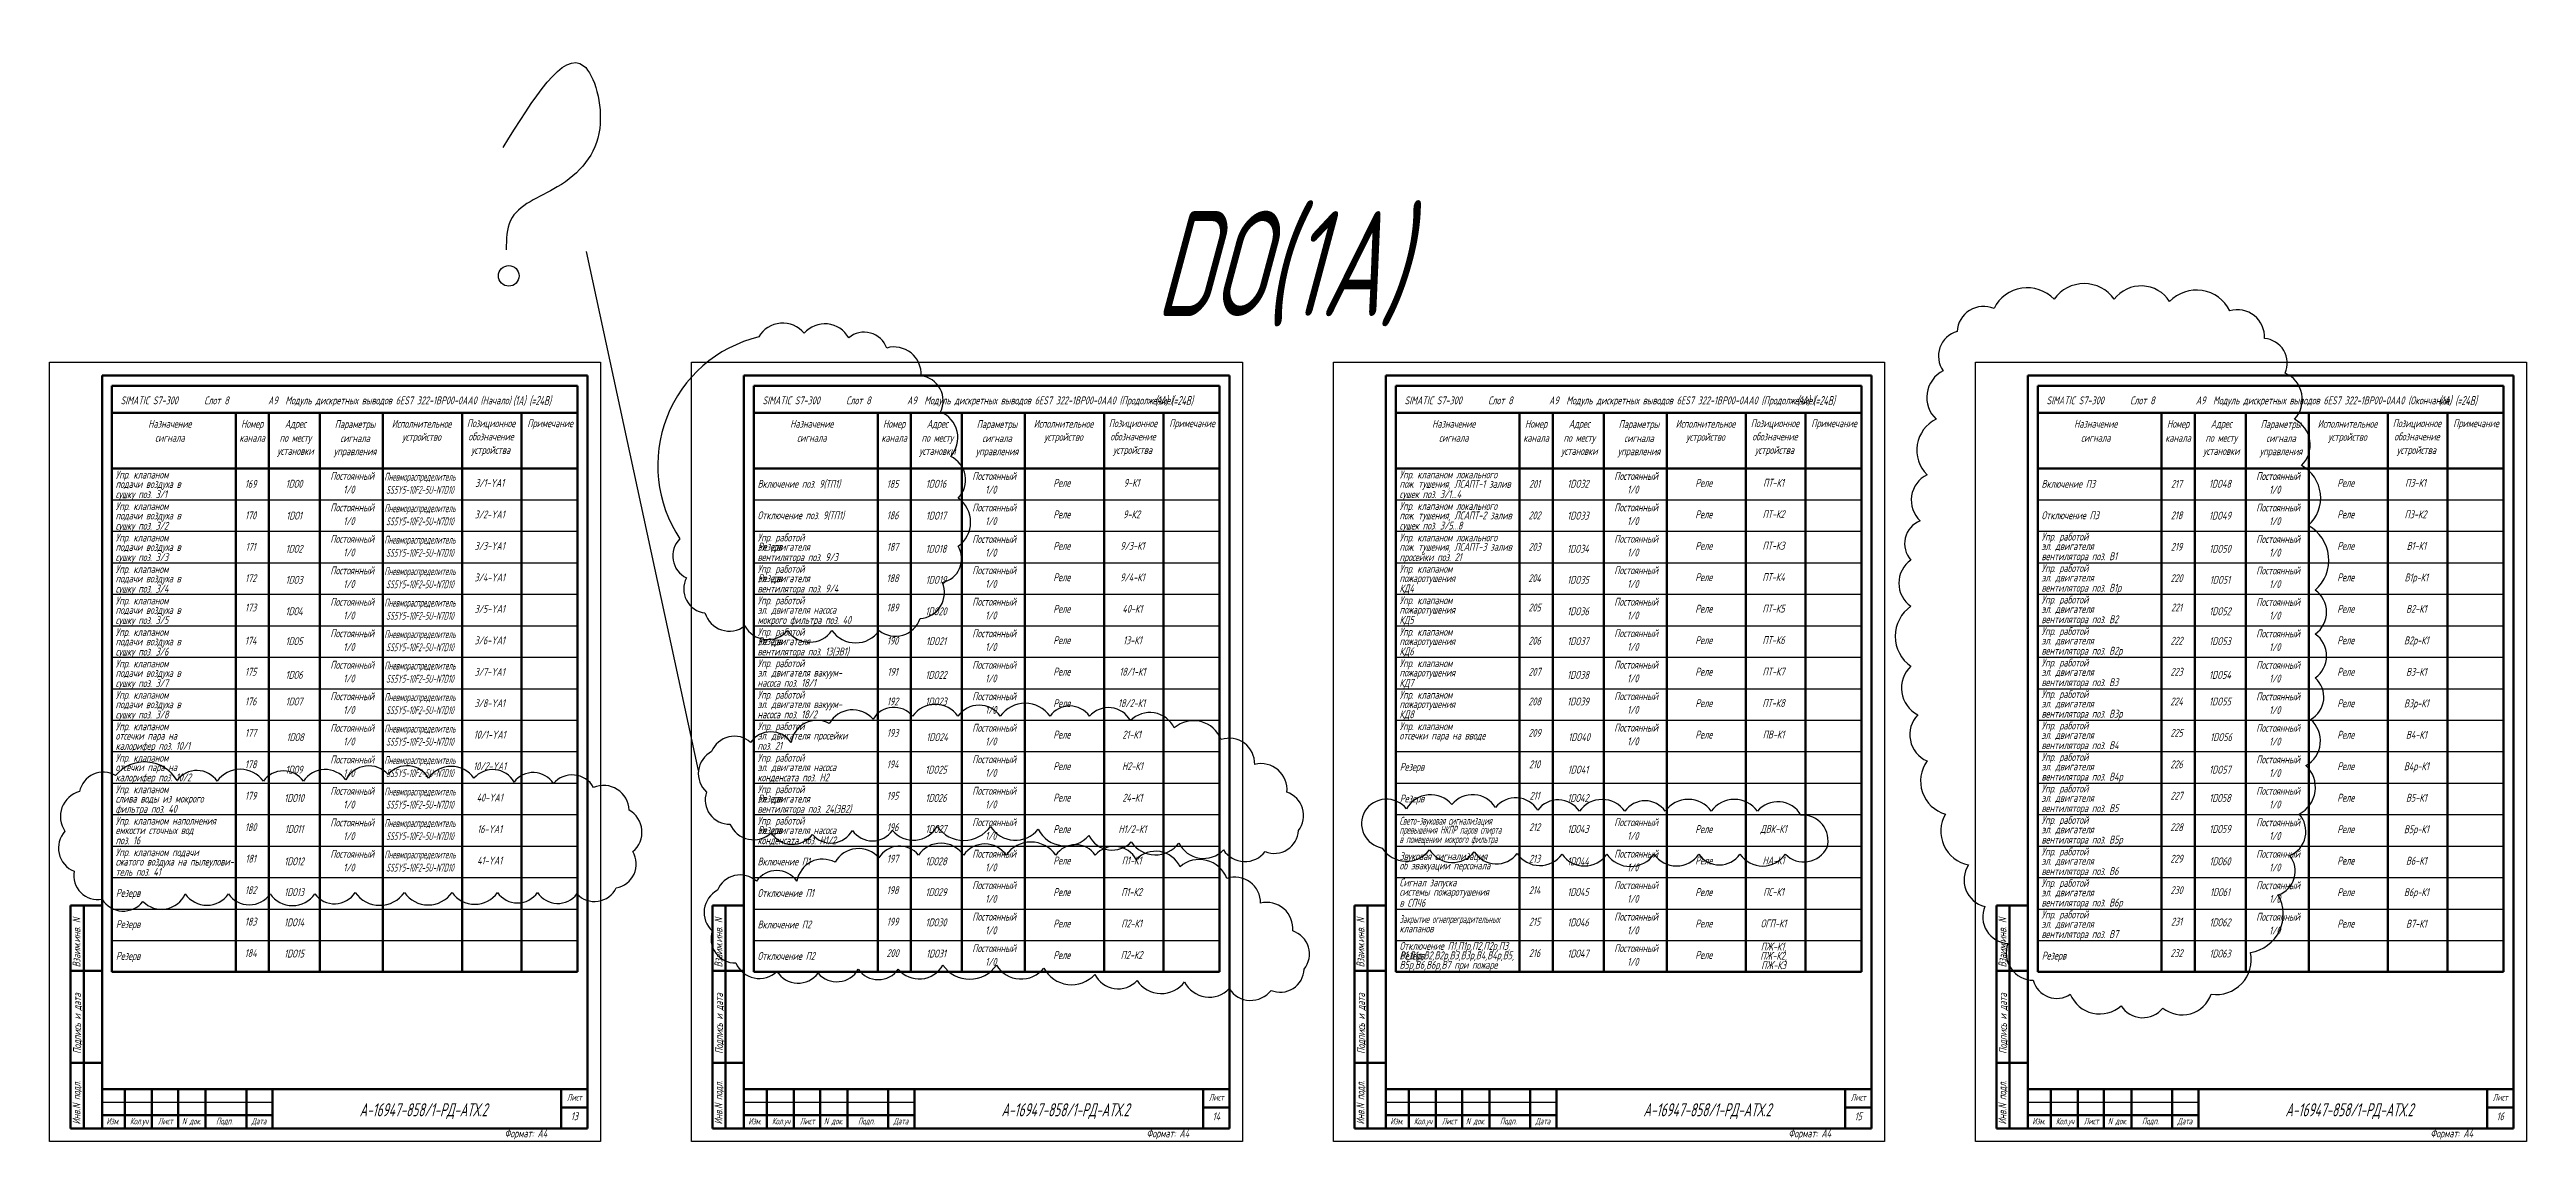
# Model space of a CAD drawing. Header units: millimetres. Extents: x -680 to 9204, y -4430 to 7779.
# Drawn here: x 3691 to 4635, y 2891 to 3307 of the extents above; entities that cross this region are included whole.
import ezdxf
from ezdxf.enums import TextEntityAlignment as Align

# ---------------------------------------------------------------- set-up
doc = ezdxf.new("R2010")
doc.units = ezdxf.units.MM
doc.layers.get('Defpoints').update_dxf_attribs({"color": 33})
for name, color, linetype, lineweight in [('Выноска', 137, 'Continuous', 20), ('Обводка', 6, 'Continuous', 25), ('Текст_КИП', 2, 'Continuous', 25)]:
    doc.layers.add(name, color=color, linetype=linetype, lineweight=lineweight)
doc.styles.add('Simplex', font='simplex.shx', dxfattribs={"width": 0.7, "oblique": 15})

msp = doc.modelspace()

# ---------------------------------------------------------------- texts
at = {"layer": 'Defpoints', "lineweight": -3, "style": 'Simplex', "oblique": 15, "width": 0.6}
for p in [(3874.5, 3171.245), (4119.155, 3171.245), (4363.824, 3171.245), (4608.493, 3171.245)]:
    msp.add_text('(1A) (=24В)', height=3.5, dxfattribs=at).set_placement(p, align=Align.CENTER)
at = {"layer": 'Defpoints', "style": 'Simplex', "oblique": 15, "width": 0.6}
for s, p in [('эл. двигателя', (3960.489, 3115.715)), ('Упр. работой', (3960.489, 3119.298)), ('эл. двигателя', (3960.489, 3103.729)), ('Упр. работой', (3960.489, 3107.312)), ('вентилятора поз. 9/3', (3960.489, 3111.818)), ('вентилятора поз. 9/4', (3960.489, 3099.832)), ('эл. двигателя', (3960.489, 3079.729)), ('Упр. работой', (3960.489, 3083.312)), ('вентилятора поз. 13(ЭВ1)', (3960.489, 3075.832)), ('эл. двигателя', (3960.489, 3019.742)), ('Упр. работой', (3960.489, 3023.326)), ('Упр. работой', (3960.489, 3011.326)), ('вентилятора поз. 24(ЭВ2)', (3960.489, 3015.845)), ('эл. двигателя насоса', (3960.489, 3007.742)), ('конденсата поз. Н1/2', (3960.489, 3003.845)), ('Отключение П1,П1р,П2,П2р,П3,', (4205.157, 2963.599)), ('В1,В1р,В2,В2р,В3,В3р,В4,В4р,В5,', (4205.157, 2960.016)), ('В5р,В6,В6р,В7 при пожаре', (4205.157, 2956.384))]:
    msp.add_text(s, height=3, dxfattribs=at).set_placement(p)
for s, p in [('Постоянный', (4050.663, 3118.709)), ('1/0', (4049.399, 3113.504)), ('Реле', (4076.452, 3116.105)), ('9/3-К1', (4103.354, 3116.077)), ('Постоянный', (4050.663, 3106.796)), ('Реле', (4076.452, 3104.118)), ('9/4-К1', (4103.354, 3104.091)), ('1/0', (4049.399, 3101.591)), ('Постоянный', (4050.663, 3082.75)), ('1/0', (4049.399, 3077.545)), ('Реле', (4076.452, 3080.16)), ('13-К1', (4103.354, 3080.091)), ('Реле', (4076.452, 3020.146)), ('24-К1', (4103.354, 3020.105)), ('Реле', (4076.452, 3008.146)), ('Н1/2-К1', (4103.354, 3008.105)), ('Постоянный', (4295.332, 2962.75)), ('ПЖ-К1,', (4347.71, 2963.34)), ('1/0', (4294.067, 2957.545)), ('Реле', (4321.121, 2960.178)), ('ПЖ-К2,', (4347.71, 2959.82)), ('ПЖ-К3', (4347.71, 2956.246))]:
    msp.add_text(s, height=3, dxfattribs=at).set_placement(p, align=Align.CENTER)
at = {"layer": 'Текст_КИП', "color": 3, "style": 'Simplex', "oblique": 15, "width": 0.6}
for s, height, p in [('DО(1А)', 40, (4159.472, 3205.204)), ('SIMATIC S7-300', 3, (3728.649, 3171.558)), ('Слот 8', 3, (3754.285, 3171.558)), ('А9  Модуль дискретных выводов 6ES7 322-1BP00-0АА0 (Начало)', 3, (3820.197, 3171.558)), ('SIMATIC S7-300', 3, (3973.304, 3171.558)), ('Слот 8', 3, (3998.941, 3171.558)), ('А9  Модуль дискретных выводов 6ES7 322-1BP00-0АА0 (Продолжение)', 3, (4068.051, 3171.558)), ('SIMATIC S7-300', 3, (4217.973, 3171.558)), ('Слот 8', 3, (4243.609, 3171.558)), ('А9  Модуль дискретных выводов 6ES7 322-1BP00-0АА0 (Продолжение)', 3, (4312.719, 3171.558)), ('SIMATIC S7-300', 3, (4462.642, 3171.558)), ('Слот 8', 3, (4488.278, 3171.558)), ('А9  Модуль дискретных выводов 6ES7 322-1BP00-0АА0 (Окончание)', 3, (4557.388, 3171.558)), ('Назначение', 3, (3736.505, 3162.647)), ('Номер', 3, (3767.883, 3162.647)), ('Адрес', 3, (3784.351, 3162.647)), ('Параметры', 3, (3807.1, 3162.533)), ('Исполнительное', 3, (3832.45, 3162.647)), ('Позиционное', 3, (3858.914, 3162.833)), ('Примечание', 3, (3881.433, 3162.833)), ('Назначение', 3, (3981.161, 3162.647)), ('Номер', 3, (4012.539, 3162.647)), ('Адрес', 3, (4029.007, 3162.647)), ('Параметры', 3, (4051.756, 3162.533)), ('Исполнительное', 3, (4077.105, 3162.647)), ('Позиционное', 3, (4103.57, 3162.833)), ('Примечание', 3, (4126.089, 3162.833)), ('Назначение', 3, (4225.829, 3162.647)), ('Номер', 3, (4257.207, 3162.647)), ('Адрес', 3, (4273.675, 3162.647)), ('Параметры', 3, (4296.424, 3162.533)), ('Исполнительное', 3, (4321.774, 3162.647)), ('Позиционное', 3, (4348.239, 3162.833)), ('Примечание', 3, (4370.758, 3162.833)), ('Назначение', 3, (4470.498, 3162.647)), ('Номер', 3, (4501.876, 3162.647)), ('Адрес', 3, (4518.344, 3162.647)), ('Параметры', 3, (4541.093, 3162.533)), ('Исполнительное', 3, (4566.442, 3162.647)), ('Позиционное', 3, (4592.907, 3162.833)), ('Примечание', 3, (4615.426, 3162.833)), ('сигнала', 3, (3736.505, 3157.266)), ('канала', 3, (3767.883, 3157.266)), ('установки', 3, (3784.351, 3152.266)), ('по месту', 3, (3784.351, 3157.266)), ('управления', 3, (3807.1, 3152.153)), ('сигнала', 3, (3807.1, 3157.153)), ('устройство', 3, (3832.45, 3157.647)), ('обозначение', 3, (3858.914, 3157.791)), ('устройства', 3, (3858.759, 3152.647)), ('сигнала', 3, (3981.161, 3157.266)), ('канала', 3, (4012.539, 3157.266)), ('установки', 3, (4029.007, 3152.266)), ('по месту', 3, (4029.007, 3157.266)), ('управления', 3, (4051.756, 3152.153)), ('сигнала', 3, (4051.756, 3157.153)), ('устройство', 3, (4077.105, 3157.647)), ('обозначение', 3, (4103.57, 3157.791)), ('устройства', 3, (4103.415, 3152.647)), ('сигнала', 3, (4225.829, 3157.266)), ('канала', 3, (4257.207, 3157.266)), ('установки', 3, (4273.675, 3152.266)), ('по месту', 3, (4273.675, 3157.266)), ('управления', 3, (4296.424, 3152.153)), ('сигнала', 3, (4296.424, 3157.153)), ('устройство', 3, (4321.774, 3157.647)), ('обозначение', 3, (4348.239, 3157.791)), ('устройства', 3, (4348.083, 3152.647)), ('сигнала', 3, (4470.498, 3157.266)), ('канала', 3, (4501.876, 3157.266)), ('установки', 3, (4518.344, 3152.266)), ('по месту', 3, (4518.344, 3157.266)), ('управления', 3, (4541.093, 3152.153)), ('сигнала', 3, (4541.093, 3157.153)), ('устройство', 3, (4566.442, 3157.647)), ('обозначение', 3, (4592.907, 3157.791)), ('устройства', 3, (4592.752, 3152.647)), ('Постоянный', 3, (3806.008, 3142.755)), ('Постоянный', 3, (4050.663, 3142.723)), ('Постоянный', 3, (4295.332, 3142.741)), ('Постоянный', 3, (4295.332, 3142.723)), ('Постоянный', 3, (4540, 3142.723)), ('Постоянный', 3, (4540, 3142.681)), ('169', 3, (3767.299, 3139.72)), ('1/0', 3, (3804.743, 3137.549)), ('3/1-YA1', 3, (3858.386, 3140.077)), ('185', 3, (4011.954, 3139.72)), ('1/0', 3, (4049.399, 3137.517)), ('9-К1', 3, (4103.042, 3140.114)), ('201', 3, (4256.623, 3139.72)), ('1/0', 3, (4294.067, 3137.536)), ('ПТ-К1', 3, (4347.71, 3140.146)), ('217', 3, (4501.292, 3139.72)), ('1/0', 3, (4538.736, 3137.517)), ('1/0', 3, (4538.736, 3137.476)), ('П3-К1', 3, (4592.379, 3140.114)), ('170', 3, (3767.299, 3127.733)), ('Постоянный', 3, (3806.008, 3130.755)), ('1/0', 3, (3804.743, 3125.549)), ('3/2-YA1', 3, (3858.386, 3128.077)), ('186', 3, (4011.954, 3127.733)), ('Постоянный', 3, (4050.663, 3130.723)), ('1/0', 3, (4049.399, 3125.517)), ('9-К2', 3, (4103.042, 3128.114)), ('202', 3, (4256.623, 3127.733)), ('Постоянный', 3, (4295.332, 3130.768)), ('1/0', 3, (4294.067, 3125.563)), ('ПТ-К2', 3, (4347.71, 3128.16)), ('218', 3, (4501.292, 3127.733)), ('Постоянный', 3, (4540, 3130.723)), ('Постоянный', 3, (4540, 3130.695)), ('1/0', 3, (4538.736, 3125.517)), ('1/0', 3, (4538.736, 3125.49)), ('П3-К2', 3, (4592.379, 3128.114)), ('171', 3, (3767.299, 3115.747)), ('Постоянный', 3, (3806.008, 3118.768)), ('1/0', 3, (3804.743, 3113.563)), ('3/3-YA1', 3, (3858.386, 3116.077)), ('187', 3, (4011.954, 3115.747)), ('203', 3, (4256.623, 3115.747)), ('Постоянный', 3, (4295.332, 3118.782)), ('1/0', 3, (4294.067, 3113.577)), ('ПТ-К3', 3, (4347.71, 3116.174)), ('219', 3, (4501.292, 3115.747)), ('Постоянный', 3, (4540, 3118.709)), ('1/0', 3, (4538.736, 3113.504)), ('В1-К1', 3, (4592.691, 3116.077)), ('172', 3, (3767.299, 3103.761)), ('Постоянный', 3, (3806.008, 3106.755)), ('3/4-YA1', 3, (3858.386, 3104.077)), ('188', 3, (4011.954, 3103.761)), ('204', 3, (4256.623, 3103.761)), ('Постоянный', 3, (4295.332, 3106.796)), ('ПТ-К4', 3, (4347.71, 3104.187)), ('220', 3, (4501.292, 3103.761)), ('Постоянный', 3, (4540, 3106.709)), ('В1р-К1', 3, (4592.691, 3104.077)), ('Постоянный', 3, (3806.008, 3094.755)), ('1/0', 3, (3804.743, 3101.549)), ('Постоянный', 3, (4050.663, 3094.81)), ('Постоянный', 3, (4295.332, 3094.796)), ('1/0', 3, (4294.067, 3101.591)), ('Постоянный', 3, (4540, 3094.709)), ('1/0', 3, (4538.736, 3101.504)), ('173', 3, (3767.299, 3092.586)), ('1/0', 3, (3804.743, 3089.549)), ('3/5-YA1', 3, (3858.386, 3092.077)), ('189', 3, (4011.954, 3092.586)), ('1/0', 3, (4049.399, 3089.605)), ('40-К1', 3, (4103.354, 3092.091)), ('205', 3, (4256.623, 3092.586)), ('1/0', 3, (4294.067, 3089.591)), ('ПТ-К5', 3, (4347.71, 3092.187)), ('221', 3, (4501.292, 3092.586)), ('1/0', 3, (4538.736, 3089.504)), ('В2-К1', 3, (4592.691, 3092.077)), ('174', 3, (3767.299, 3079.946)), ('Постоянный', 3, (3806.008, 3082.768)), ('1/0', 3, (3804.743, 3077.563)), ('3/6-YA1', 3, (3858.386, 3080.077)), ('190', 3, (4011.954, 3079.946)), ('206', 3, (4256.623, 3079.946)), ('Постоянный', 3, (4295.332, 3082.796)), ('1/0', 3, (4294.067, 3077.591)), ('ПТ-К6', 3, (4347.71, 3080.187)), ('222', 3, (4501.292, 3079.946)), ('Постоянный', 3, (4540, 3082.709)), ('1/0', 3, (4538.736, 3077.504)), ('В2р-К1', 3, (4592.691, 3080.077)), ('175', 3, (3767.299, 3068.109)), ('Постоянный', 3, (3806.008, 3070.755)), ('1/0', 3, (3804.743, 3065.549)), ('3/7-YA1', 3, (3858.386, 3068.077)), ('191', 3, (4011.954, 3068.109)), ('Постоянный', 3, (4050.663, 3070.75)), ('1/0', 3, (4049.399, 3065.545)), ('18/1-К1', 3, (4103.354, 3068.132)), ('207', 3, (4256.623, 3068.109)), ('Постоянный', 3, (4295.332, 3070.796)), ('1/0', 3, (4294.067, 3065.591)), ('ПТ-К7', 3, (4347.71, 3068.187)), ('223', 3, (4501.292, 3068.109)), ('Постоянный', 3, (4540, 3070.709)), ('1/0', 3, (4538.736, 3065.504)), ('В3-К1', 3, (4592.691, 3068.077)), ('176', 3, (3767.299, 3056.803)), ('Постоянный', 3, (3806.008, 3058.755)), ('3/8-YA1', 3, (3858.386, 3056.118)), ('192', 3, (4011.954, 3056.803)), ('Постоянный', 3, (4050.663, 3058.75)), ('18/2-К1', 3, (4103.042, 3056.142)), ('208', 3, (4256.623, 3056.803)), ('Постоянный', 3, (4295.332, 3058.796)), ('ПТ-К8', 3, (4347.71, 3056.187)), ('224', 3, (4501.292, 3056.803)), ('Постоянный', 3, (4540, 3058.709)), ('В3р-К1', 3, (4592.691, 3056.077)), ('Постоянный', 3, (3806.008, 3046.736)), ('1/0', 3, (3804.743, 3053.549)), ('Постоянный', 3, (4050.663, 3046.75)), ('1/0', 3, (4049.399, 3053.545)), ('Постоянный', 3, (4295.332, 3046.796)), ('1/0', 3, (4294.067, 3053.591)), ('Постоянный', 3, (4540, 3046.709)), ('1/0', 3, (4538.736, 3053.504)), ('177', 3, (3767.299, 3044.817)), ('1/0', 3, (3804.743, 3041.531)), ('10/1-YA1', 3, (3858.386, 3044.132)), ('193', 3, (4011.954, 3044.817)), ('1/0', 3, (4049.399, 3041.545)), ('21-К1', 3, (4103.042, 3044.142)), ('209', 3, (4256.623, 3044.817)), ('1/0', 3, (4294.067, 3041.591)), ('ПВ-К1', 3, (4347.71, 3044.187)), ('225', 3, (4501.292, 3044.817)), ('1/0', 3, (4538.736, 3041.504)), ('В4-К1', 3, (4592.691, 3044.077)), ('178', 3, (3767.299, 3032.831)), ('Постоянный', 3, (3806.008, 3034.681)), ('1/0', 3, (3804.743, 3029.476)), ('10/2-YA1', 3, (3858.386, 3032.146)), ('194', 3, (4011.954, 3032.831)), ('Постоянный', 3, (4050.663, 3034.75)), ('1/0', 3, (4049.399, 3029.545)), ('Н2-К1', 3, (4103.354, 3032.105)), ('210', 3, (4256.623, 3032.831)), ('226', 3, (4501.292, 3032.831)), ('Постоянный', 3, (4540, 3034.709)), ('1/0', 3, (4538.736, 3029.504)), ('В4р-К1', 3, (4592.691, 3032.077)), ('179', 3, (3767.299, 3020.845)), ('Постоянный', 3, (3806.008, 3022.681)), ('40-YA1', 3, (3858.386, 3020.146)), ('195', 3, (4011.954, 3020.845)), ('Постоянный', 3, (4050.663, 3022.75)), ('211', 3, (4256.623, 3020.845)), ('227', 3, (4501.292, 3020.845)), ('Постоянный', 3, (4540, 3022.709)), ('В5-К1', 3, (4592.691, 3020.077)), ('180', 3, (3767.299, 3008.859)), ('Постоянный', 3, (3806.008, 3010.681)), ('1/0', 3, (3804.743, 3017.476)), ('196', 3, (4011.954, 3008.859)), ('Постоянный', 3, (4050.663, 3010.75)), ('1/0', 3, (4049.399, 3017.545)), ('212', 3, (4256.623, 3008.859)), ('Постоянный', 3, (4295.332, 3010.75)), ('228', 3, (4501.292, 3008.859)), ('Постоянный', 3, (4540, 3010.709)), ('1/0', 3, (4538.736, 3017.504)), ('1/0', 3, (3804.743, 3005.476)), ('16-YA1', 3, (3858.386, 3008.146)), ('1/0', 3, (4049.399, 3005.545)), ('1/0', 3, (4294.067, 3005.545)), ('ДВК-К1', 3, (4347.71, 3008.187)), ('1/0', 3, (4538.736, 3005.504)), ('В5р-К1', 3, (4592.691, 3008.077)), ('181', 3, (3767.299, 2996.859)), ('Постоянный', 3, (3806.008, 2998.681)), ('1/0', 3, (3804.743, 2993.476)), ('41-YA1', 3, (3858.386, 2996.146)), ('197', 3, (4011.954, 2996.859)), ('Постоянный', 3, (4050.663, 2998.75)), ('1/0', 3, (4049.399, 2993.545)), ('П1-К1', 3, (4103.042, 2996.142)), ('213', 3, (4256.623, 2996.859)), ('Постоянный', 3, (4295.332, 2998.75)), ('1/0', 3, (4294.067, 2993.545)), ('HA-К1', 3, (4347.71, 2996.187)), ('229', 3, (4501.292, 2996.859)), ('Постоянный', 3, (4540, 2998.709)), ('1/0', 3, (4538.736, 2993.504)), ('В6-К1', 3, (4592.691, 2996.077)), ('182', 3, (3767.299, 2984.859)), ('198', 3, (4011.954, 2984.859)), ('Постоянный', 3, (4050.663, 2986.75)), ('1/0', 3, (4049.399, 2981.545)), ('П1-К2', 3, (4103.042, 2984.142)), ('214', 3, (4256.623, 2984.859)), ('Постоянный', 3, (4295.332, 2986.75)), ('1/0', 3, (4294.067, 2981.545)), ('ПС-К1', 3, (4347.71, 2984.187)), ('230', 3, (4501.292, 2984.859)), ('Постоянный', 3, (4540, 2986.709)), ('1/0', 3, (4538.736, 2981.504)), ('В6р-К1', 3, (4592.691, 2984.077)), ('183', 3, (3767.299, 2972.859)), ('199', 3, (4011.954, 2972.859)), ('Постоянный', 3, (4050.663, 2974.75)), ('П2-К1', 3, (4103.042, 2972.142)), ('215', 3, (4256.623, 2972.859)), ('Постоянный', 3, (4295.332, 2974.75)), ('ОГП-К1', 3, (4347.71, 2972.187)), ('231', 3, (4501.292, 2972.859)), ('Постоянный', 3, (4540, 2974.709)), ('В7-К1', 3, (4592.691, 2972.077)), ('Постоянный', 3, (4050.663, 2962.75)), ('1/0', 3, (4049.399, 2969.545)), ('1/0', 3, (4294.067, 2969.545)), ('1/0', 3, (4538.736, 2969.504)), ('184', 3, (3767.299, 2960.859)), ('200', 3, (4011.954, 2960.859)), ('1/0', 3, (4049.399, 2957.545)), ('П2-К2', 3, (4103.042, 2960.142)), ('216', 3, (4256.623, 2960.859)), ('232', 3, (4501.292, 2960.859)), ('Лист', 2.5, (3890.685, 2906.138)), ('Лист', 2.5, (4135.341, 2906.138)), ('Лист', 2.5, (4380.009, 2906.138)), ('Лист', 2.5, (4624.678, 2906.138)), ('Изм.', 2.5, (3714.805, 2897.07)), ('Кол.уч', 2.5, (3724.805, 2897.07)), ('Лист', 2.5, (3734.805, 2897.07)), ('N док.', 2.5, (3744.805, 2897.07)), ('Подп.', 2.5, (3757.305, 2897.07)), ('Дата', 2.5, (3770.457, 2897.07)), ('13', 3, (3890.685, 2898.667)), ('Изм.', 2.5, (3959.461, 2897.07)), ('Кол.уч', 2.5, (3969.461, 2897.07)), ('Лист', 2.5, (3979.461, 2897.07)), ('N док.', 2.5, (3989.461, 2897.07)), ('Подп.', 2.5, (4001.961, 2897.07)), ('Дата', 2.5, (4015.113, 2897.07)), ('14', 3, (4135.341, 2898.667)), ('Изм.', 2.5, (4204.129, 2897.07)), ('Кол.уч', 2.5, (4214.129, 2897.07)), ('Лист', 2.5, (4224.129, 2897.07)), ('N док.', 2.5, (4234.129, 2897.07)), ('Подп.', 2.5, (4246.629, 2897.07)), ('Дата', 2.5, (4259.781, 2897.07)), ('15', 3, (4380.009, 2898.667)), ('Изм.', 2.5, (4448.798, 2897.07)), ('Кол.уч', 2.5, (4458.798, 2897.07)), ('Лист', 2.5, (4468.798, 2897.07)), ('N док.', 2.5, (4478.798, 2897.07)), ('Подп.', 2.5, (4491.298, 2897.07)), ('Дата', 2.5, (4504.45, 2897.07)), ('16', 3, (4624.678, 2898.667)), ('Формат: А4', 3, (3872.177, 2892.146)), ('Формат: А4', 3, (4116.833, 2892.146)), ('Формат: А4', 3, (4361.501, 2892.146)), ('Формат: А4', 3, (4606.17, 2892.146))]:
    msp.add_text(s, height=height, dxfattribs=at).set_placement(p, align=Align.CENTER)
at = {"layer": 'Текст_КИП', "color": 3, "style": 'Simplex', "oblique": 15}
for s, width, p in [('Упр. клапаном', 0.6, (3715.833, 3143.257)), ('Упр. клапаном локального', 0.6, (4205.157, 3143.298)), ('Упр. клапаном', 0.6, (3715.833, 3131.257)), ('подачи воздуха в', 0.6, (3715.833, 3139.673)), ('сушку поз. 3/1', 0.6, (3715.833, 3135.776)), ('Упр. клапаном локального', 0.6, (4205.157, 3131.298)), ('пож. тушения, ЛСАПТ-1 залив', 0.6, (4205.157, 3139.715)), ('сушек поз. 3/1...4', 0.6, (4205.157, 3135.818)), ('подачи воздуха в', 0.6, (3715.833, 3127.673)), ('сушку поз. 3/2', 0.6, (3715.833, 3123.776)), ('пож. тушения, ЛСАПТ-2 залив', 0.6, (4205.157, 3127.715)), ('сушек поз. 3/5...8', 0.6, (4205.157, 3123.818)), ('Упр. клапаном', 0.6, (3715.833, 3119.257)), ('подачи воздуха в', 0.6, (3715.833, 3115.673)), ('Упр. клапаном локального', 0.6, (4205.157, 3119.298)), ('пож. тушения, ЛСАПТ-3 залив', 0.6, (4205.157, 3115.715)), ('Упр. клапаном', 0.6, (3715.833, 3107.257)), ('подачи воздуха в', 0.6, (3715.833, 3103.673)), ('сушку поз. 3/3', 0.6, (3715.833, 3111.776)), ('Упр. клапаном', 0.6, (4205.157, 3107.367)), ('просейки поз. 21', 0.6, (4205.157, 3111.818)), ('пожаротушения', 0.6, (4205.157, 3103.784)), ('Упр. клапаном', 0.6, (3715.833, 3095.257)), ('сушку поз. 3/4', 0.6, (3715.833, 3099.776)), ('Упр. работой', 0.6, (3960.489, 3095.312)), ('Упр. клапаном', 0.6, (4205.157, 3095.367)), ('КД4', 0.6, (4205.157, 3099.887)), ('подачи воздуха в', 0.6, (3715.833, 3091.673)), ('сушку поз. 3/5', 0.6, (3715.833, 3087.776)), ('эл. двигателя насоса', 0.6, (3960.489, 3091.729)), ('мокрого фильтра поз. 40', 0.6, (3960.489, 3087.832)), ('пожаротушения', 0.6, (4205.157, 3091.784)), ('КД5', 0.6, (4205.157, 3087.887)), ('Упр. клапаном', 0.6, (3715.833, 3083.257)), ('подачи воздуха в', 0.6, (3715.833, 3079.673)), ('сушку поз. 3/6', 0.6, (3715.833, 3075.776)), ('Упр. клапаном', 0.6, (4205.157, 3083.367)), ('пожаротушения', 0.6, (4205.157, 3079.784)), ('КД6', 0.6, (4205.157, 3075.887)), ('эл. двигателя вакуум-', 0.6, (3960.489, 3067.77)), ('Упр. работой', 0.6, (3960.489, 3071.353)), ('Упр. клапаном', 0.6, (4205.157, 3071.367)), ('пожаротушения', 0.6, (4205.157, 3067.784)), ('Упр. работой', 0.6, (3960.489, 3059.353)), ('насоса поз. 18/1', 0.6, (3960.489, 3063.873)), ('Упр. клапаном', 0.6, (4205.157, 3059.367)), ('КД7', 0.6, (4205.157, 3063.887)), ('Упр. клапаном', 0.6, (3715.833, 3047.312)), ('эл. двигателя вакуум-', 0.6, (3960.489, 3055.77)), ('Упр. работой', 0.6, (3960.489, 3047.353)), ('насоса поз. 18/2', 0.6, (3960.489, 3051.873)), ('Упр. клапаном', 0.6, (4205.157, 3047.367)), ('пожаротушения', 0.6, (4205.157, 3055.784)), ('КД8', 0.6, (4205.157, 3051.887)), ('калорифер поз. 10/1', 0.6, (3715.833, 3039.832)), ('отсечки пара на', 0.6, (3715.833, 3043.729)), ('эл. двигателя просейки', 0.6, (3960.489, 3043.77)), ('поз. 21', 0.6, (3960.489, 3039.873)), ('отсечки пара на вводе', 0.6, (4205.157, 3043.784)), ('Упр. клапаном', 0.6, (3715.833, 3035.326)), ('калорифер поз. 10/2', 0.6, (3715.833, 3027.845)), ('отсечки пара на', 0.6, (3715.833, 3031.742)), ('Звуковая сигнализация', 0.6, (4205.157, 2997.823)), ('об эвакуации персонала', 0.6, (4205.157, 2994.239)), ('системы пожаротушения', 0.6, (4205.157, 2984.214)), ('в СПЧ6', 0.6, (4205.157, 2980.045)), ('Сигнал запуска', 0.6, (4205.157, 2987.798)), ('Закрытие огнепреградительных', 0.5, (4205.157, 2973.823)), ('клапанов', 0.6, (4205.157, 2970.239))]:
    msp.add_text(s, height=3, dxfattribs=dict(at, width=width)).set_placement(p)
at = {"layer": 'Текст_КИП', "style": 'Simplex', "oblique": 15}
for s, width, p in [('Пневмораспределитель', 0.5, (3831.797, 3142.441)), ('1DО0', 0.6, (3783.846, 3139.772)), ('SS5Y5-10F2-5U-N7D10', 0.5, (3831.797, 3137.441)), ('1DO16', 0.6, (4028.501, 3139.772)), ('Реле', 0.6, (4076.452, 3140.118)), ('1DO32', 0.6, (4273.17, 3139.772)), ('Реле', 0.6, (4321.121, 3140.105)), ('1DO48', 0.6, (4517.838, 3139.772)), ('Реле', 0.6, (4565.79, 3140.118)), ('1DО1', 0.6, (3783.846, 3127.61)), ('Пневмораспределитель', 0.5, (3831.797, 3130.441)), ('SS5Y5-10F2-5U-N7D10', 0.5, (3831.797, 3125.441)), ('1DO17', 0.6, (4028.501, 3127.61)), ('Реле', 0.6, (4076.452, 3128.118)), ('1DO33', 0.6, (4273.17, 3127.61)), ('Реле', 0.6, (4321.121, 3128.118)), ('1DO49', 0.6, (4517.838, 3127.61)), ('Реле', 0.6, (4565.79, 3128.118)), ('1DО2', 0.6, (3783.846, 3114.987)), ('Пневмораспределитель', 0.5, (3831.797, 3118.441)), ('SS5Y5-10F2-5U-N7D10', 0.5, (3831.797, 3113.441)), ('1DO18', 0.6, (4028.501, 3114.987)), ('1DO34', 0.6, (4273.17, 3114.987)), ('Реле', 0.6, (4321.121, 3116.132)), ('1DO50', 0.6, (4517.838, 3114.987)), ('Реле', 0.6, (4565.79, 3116.105)), ('1DО3', 0.6, (3783.846, 3103.151)), ('Пневмораспределитель', 0.5, (3831.797, 3106.441)), ('1DO19', 0.6, (4028.501, 3103.151)), ('1DO35', 0.6, (4273.17, 3103.151)), ('Реле', 0.6, (4321.121, 3104.146)), ('1DO51', 0.6, (4517.838, 3103.151)), ('Реле', 0.6, (4565.79, 3104.105)), ('Пневмораспределитель', 0.5, (3831.797, 3094.441)), ('SS5Y5-10F2-5U-N7D10', 0.5, (3831.797, 3101.441)), ('1DО4', 0.6, (3783.846, 3091.151)), ('SS5Y5-10F2-5U-N7D10', 0.5, (3831.797, 3089.441)), ('1DO20', 0.6, (4028.501, 3091.151)), ('Реле', 0.6, (4076.452, 3092.118)), ('1DO36', 0.6, (4273.17, 3091.151)), ('Реле', 0.6, (4321.121, 3092.146)), ('1DO52', 0.6, (4517.838, 3091.151)), ('Реле', 0.6, (4565.79, 3092.105)), ('1DО5', 0.6, (3783.846, 3079.748)), ('Пневмораспределитель', 0.5, (3831.797, 3082.441)), ('SS5Y5-10F2-5U-N7D10', 0.5, (3831.797, 3077.441)), ('1DO21', 0.6, (4028.501, 3079.748)), ('1DO37', 0.6, (4273.17, 3079.748)), ('Реле', 0.6, (4321.121, 3080.146)), ('1DO53', 0.6, (4517.838, 3079.748)), ('Реле', 0.6, (4565.79, 3080.105)), ('1DО6', 0.6, (3783.846, 3066.907)), ('Пневмораспределитель', 0.5, (3831.797, 3070.441)), ('SS5Y5-10F2-5U-N7D10', 0.5, (3831.797, 3065.441)), ('1DO22', 0.6, (4028.501, 3066.907)), ('Реле', 0.6, (4076.452, 3068.16)), ('1DO38', 0.6, (4273.17, 3066.907)), ('Реле', 0.6, (4321.121, 3068.146)), ('1DO54', 0.6, (4517.838, 3066.907)), ('Реле', 0.6, (4565.79, 3068.105)), ('1DО7', 0.6, (3783.846, 3056.793)), ('Пневмораспределитель', 0.5, (3831.797, 3058.441)), ('1DO23', 0.6, (4028.501, 3056.793)), ('Реле', 0.6, (4076.452, 3056.132)), ('1DO39', 0.6, (4273.17, 3056.793)), ('Реле', 0.6, (4321.121, 3056.146)), ('1DO55', 0.6, (4517.838, 3056.793)), ('Реле', 0.6, (4565.79, 3056.105)), ('Пневмораспределитель', 0.5, (3831.797, 3046.441)), ('SS5Y5-10F2-5U-N7D10', 0.5, (3831.797, 3053.441)), ('1DО8', 0.6, (3784.249, 3043.187)), ('SS5Y5-10F2-5U-N7D10', 0.5, (3831.797, 3041.441)), ('1DO24', 0.6, (4028.904, 3043.187)), ('Реле', 0.6, (4076.452, 3044.146)), ('1DO40', 0.6, (4273.573, 3043.187)), ('Реле', 0.6, (4321.121, 3044.146)), ('1DO56', 0.6, (4518.241, 3043.187)), ('Реле', 0.6, (4565.79, 3044.105)), ('1DО9', 0.6, (3783.846, 3030.795)), ('Пневмораспределитель', 0.5, (3831.797, 3034.441)), ('SS5Y5-10F2-5U-N7D10', 0.5, (3831.797, 3029.441)), ('1DO25', 0.6, (4028.501, 3030.795)), ('Реле', 0.6, (4076.452, 3032.146)), ('1DO41', 0.6, (4273.17, 3030.795)), ('1DO57', 0.6, (4517.838, 3030.795)), ('Реле', 0.6, (4565.79, 3032.105)), ('1DО10', 0.6, (3783.846, 3019.99)), ('Пневмораспределитель', 0.5, (3831.797, 3022.441)), ('1DО26', 0.6, (4028.501, 3019.99)), ('1DО42', 0.6, (4273.17, 3019.99)), ('1DО58', 0.6, (4517.838, 3019.99)), ('Реле', 0.6, (4565.79, 3020.105)), ('Пневмораспределитель', 0.5, (3831.797, 3010.441)), ('SS5Y5-10F2-5U-N7D10', 0.5, (3831.797, 3017.441)), ('1DО11', 0.6, (3783.846, 3008.185)), ('SS5Y5-10F2-5U-N7D10', 0.5, (3831.797, 3005.441)), ('1DО27', 0.6, (4028.501, 3008.185)), ('1DО43', 0.6, (4273.17, 3008.185)), ('Реле', 0.6, (4321.121, 3008.146)), ('1DО59', 0.6, (4517.838, 3008.185)), ('Реле', 0.6, (4565.79, 3008.105)), ('1DО12', 0.6, (3783.846, 2995.844)), ('Пневмораспределитель', 0.5, (3831.797, 2998.441)), ('SS5Y5-10F2-5U-N7D10', 0.5, (3831.797, 2993.441)), ('1DО28', 0.6, (4028.501, 2995.844)), ('Реле', 0.6, (4076.452, 2996.146)), ('1DО44', 0.6, (4273.17, 2995.844)), ('Реле', 0.6, (4321.121, 2996.146)), ('1DО60', 0.6, (4517.838, 2995.844)), ('Реле', 0.6, (4565.79, 2996.105)), ('1DО13', 0.6, (3783.846, 2984.105)), ('1DО29', 0.6, (4028.501, 2984.105)), ('Реле', 0.6, (4076.452, 2984.146)), ('1DО45', 0.6, (4273.17, 2984.105)), ('Реле', 0.6, (4321.121, 2984.146)), ('1DО61', 0.6, (4517.838, 2984.105)), ('Реле', 0.6, (4565.79, 2984.105)), ('1DО14', 0.6, (3783.846, 2972.588)), ('1DО30', 0.6, (4028.501, 2972.588)), ('Реле', 0.6, (4076.452, 2972.146)), ('1DО46', 0.6, (4273.17, 2972.588)), ('Реле', 0.6, (4321.121, 2972.146)), ('1DО62', 0.6, (4517.838, 2972.588)), ('Реле', 0.6, (4565.79, 2972.105)), ('1DО15', 0.6, (3783.846, 2960.682)), ('1DО31', 0.6, (4028.501, 2960.682)), ('Реле', 0.6, (4076.452, 2960.146)), ('1DО47', 0.6, (4273.17, 2960.682)), ('1DО63', 0.6, (4517.838, 2960.682))]:
    msp.add_text(s, height=3, dxfattribs=dict(at, width=width)).set_placement(p, align=Align.CENTER)
at = {"layer": 'Текст_КИП', "color": 7, "style": 'Simplex', "oblique": 15, "width": 0.6}
for s, p in [('Включение поз. 9(ТП1)', (3960.489, 3139.742)), ('Включение П3', (4449.826, 3139.742)), ('Отключение поз. 9(ТП1)', (3960.489, 3127.742)), ('Отключение П3', (4449.826, 3127.742)), ('эл. двигателя', (4449.826, 3116.024)), ('Упр. работой', (4449.826, 3119.608)), ('эл. двигателя', (4449.826, 3104.024)), ('Упр. работой', (4449.826, 3107.608)), ('вентилятора поз. В1', (4449.826, 3112.127)), ('Упр. работой', (4449.826, 3095.608)), ('вентилятора поз. В1р', (4449.826, 3100.127)), ('эл. двигателя', (4449.826, 3092.024)), ('вентилятора поз. В2', (4449.826, 3088.127)), ('эл. двигателя', (4449.826, 3080.024)), ('Упр. работой', (4449.826, 3083.608)), ('вентилятора поз. В2р', (4449.826, 3076.127)), ('эл. двигателя', (4449.826, 3068.024)), ('Упр. работой', (4449.826, 3071.608)), ('Упр. работой', (4449.826, 3059.608)), ('вентилятора поз. В3', (4449.826, 3064.127)), ('эл. двигателя', (4449.826, 3056.024)), ('Упр. работой', (4449.826, 3047.608)), ('вентилятора поз. В3р', (4449.826, 3052.127)), ('эл. двигателя', (4449.826, 3044.024)), ('вентилятора поз. В4', (4449.826, 3040.127)), ('эл. двигателя', (4449.826, 3032.024)), ('Упр. работой', (4449.826, 3035.608)), ('вентилятора поз. В4р', (4449.826, 3028.127)), ('Упр. клапаном', (3715.833, 3023.312)), ('слива воды из мокрого', (3715.833, 3019.729)), ('эл. двигателя', (4449.826, 3020.024)), ('Упр. работой', (4449.826, 3023.608)), ('Упр. клапаном наполнения', (3715.833, 3011.326)), ('фильтра поз. 40', (3715.833, 3015.832)), ('Упр. работой', (4449.826, 3011.608)), ('вентилятора поз. В5', (4449.826, 3016.127)), ('Упр. клапаном подачи', (3715.833, 2999.312)), ('поз. 16', (3715.833, 3003.845)), ('емкости сточных вод', (3715.833, 3007.742)), ('эл. двигателя', (4449.826, 3008.024)), ('Упр. работой', (4449.826, 2999.608)), ('вентилятора поз. В5р', (4449.826, 3004.127)), ('сжатого воздуха на пылеулови-', (3715.833, 2995.729)), ('тель поз. 41', (3715.833, 2991.832)), ('Включение П1', (3960.489, 2995.77)), ('эл. двигателя', (4449.826, 2996.024)), ('вентилятора поз. В6', (4449.826, 2992.127)), ('Отключение П1', (3960.489, 2983.77)), ('Включение П2', (3960.489, 2971.77)), ('Отключение П2', (3960.489, 2959.77))]:
    msp.add_text(s, height=3, dxfattribs=at).set_placement(p)
at = {"layer": 'Текст_КИП', "style": 'Simplex', "oblique": 15}
for s, height, width, p in [('Резерв', 3, 0.6, (3960.605, 3115.793)), ('Резерв', 3, 0.6, (3960.605, 3103.793)), ('Резерв', 3, 0.6, (3960.605, 3079.793)), ('Резерв', 3, 0.6, (4205.274, 3031.888)), ('Резерв', 3, 0.6, (3960.605, 3019.793)), ('Резерв', 3, 0.6, (4205.274, 3019.793)), ('Свето-звуковая сигнализация', 3, 0.5, (4205.157, 3011.319)), ('Резерв', 3, 0.6, (3960.605, 3007.793)), ('превышения НКПР паров спирта', 3, 0.5, (4205.157, 3007.878)), ('в помещении мокрого фильтра', 3, 0.5, (4205.157, 3004.295)), ('Резерв', 3, 0.6, (3715.949, 2971.888)), ('Резерв', 3, 0.6, (3715.949, 2959.793)), ('Резерв', 3, 0.6, (4205.274, 2959.901)), ('Резерв', 3, 0.6, (4449.942, 2959.901)), ('А-16947-858/1-РД-АТХ.2', 5, 0.6, (3808.784, 2900.146)), ('А-16947-858/1-РД-АТХ.2', 5, 0.6, (4053.439, 2900.146)), ('А-16947-858/1-РД-АТХ.2', 5, 0.6, (4298.108, 2900.146)), ('А-16947-858/1-РД-АТХ.2', 5, 0.6, (4542.776, 2900.146))]:
    msp.add_text(s, height=height, dxfattribs=dict(at, width=width)).set_placement(p)
at = {"layer": 'Текст_КИП', "color": 6, "style": 'Simplex', "oblique": 15, "width": 0.6}
for s, p in [('Упр. клапаном', (3715.833, 3071.257)), ('подачи воздуха в', (3715.833, 3067.673)), ('Упр. клапаном', (3715.833, 3059.298)), ('сушку поз. 3/7', (3715.833, 3063.776)), ('подачи воздуха в', (3715.833, 3055.715)), ('сушку поз. 3/8', (3715.833, 3051.818)), ('Резерв', (3715.949, 2983.793)), ('эл. двигателя', (4449.826, 2984.024)), ('Упр. работой', (4449.826, 2987.608)), ('вентилятора поз. В6р', (4449.826, 2980.127)), ('эл. двигателя', (4449.826, 2972.024)), ('Упр. работой', (4449.826, 2975.608)), ('вентилятора поз. В7', (4449.826, 2968.127))]:
    msp.add_text(s, height=3, dxfattribs=at).set_placement(p)
at = {"layer": 'Текст_КИП', "color": 2, "style": 'Simplex', "oblique": 15, "width": 0.6}
for s, p in [('эл. двигателя насоса', (3960.489, 3031.742)), ('Упр. работой', (3960.489, 3035.326)), ('конденсата поз. Н2', (3960.489, 3027.845))]:
    msp.add_text(s, height=3, dxfattribs=at).set_placement(p)
at = {"layer": 'Текст_КИП', "style": 'Simplex', "oblique": 15, "width": 0.6}
for s, p in [('Взаим.инв. N', (3702.425, 2956.933)), ('Взаим.инв. N', (3947.081, 2956.933)), ('Взаим.инв. N', (4191.75, 2956.933)), ('Взаим.инв. N', (4436.418, 2956.933)), ('Подпись и дата', (3702.635, 2923.938)), ('Подпись и дата', (3947.291, 2923.938)), ('Подпись и дата', (4191.96, 2923.938)), ('Подпись и дата', (4436.628, 2923.938)), ('Инв.N подл.', (3702.425, 2897.037)), ('Инв.N подл.', (3947.081, 2897.037)), ('Инв.N подл.', (4191.75, 2897.037)), ('Инв.N подл.', (4436.418, 2897.037))]:
    msp.add_text(s, height=3, rotation=90, dxfattribs=at).set_placement(p)

# ---------------------------------------------------------------- linework, layer by layer
at = {"lineweight": 60}
for p, q in [((3710.662, 2895.566), (3710.662, 3182.566)), ((3710.662, 3182.566), (3895.662, 3182.566)), ((3895.662, 3182.566), (3895.662, 2895.566)), ((3955.318, 2895.566), (3955.318, 3182.566)), ((3955.318, 3182.566), (4140.318, 3182.566)), ((4140.318, 3182.566), (4140.318, 2895.566)), ((4199.987, 2895.566), (4199.987, 3182.566)), ((4199.987, 3182.566), (4384.987, 3182.566)), ((4384.987, 3182.566), (4384.987, 2895.566)), ((4444.655, 2895.566), (4444.655, 3182.566)), ((4444.655, 3182.566), (4629.655, 3182.566)), ((4629.655, 3182.566), (4629.655, 2895.566)), ((3698.662, 2895.566), (3698.662, 2980.566)), ((3710.662, 2980.566), (3698.662, 2980.566)), ((3703.662, 2895.566), (3703.662, 2980.566)), ((3943.318, 2895.566), (3943.318, 2980.566)), ((3955.318, 2980.566), (3943.318, 2980.566)), ((3948.318, 2895.566), (3948.318, 2980.566)), ((4187.987, 2895.566), (4187.987, 2980.566)), ((4199.987, 2980.566), (4187.987, 2980.566)), ((4192.987, 2895.566), (4192.987, 2980.566)), ((4432.655, 2895.566), (4432.655, 2980.566)), ((4444.655, 2980.566), (4432.655, 2980.566)), ((4437.655, 2895.566), (4437.655, 2980.566)), ((3710.662, 2955.566), (3698.662, 2955.566)), ((3955.318, 2955.566), (3943.318, 2955.566)), ((4199.987, 2955.566), (4187.987, 2955.566)), ((4444.655, 2955.566), (4432.655, 2955.566)), ((3710.662, 2920.566), (3698.662, 2920.566)), ((3955.318, 2920.566), (3943.318, 2920.566)), ((4199.987, 2920.566), (4187.987, 2920.566)), ((4444.655, 2920.566), (4432.655, 2920.566)), ((3895.662, 2910.566), (3710.662, 2910.566)), ((3719.337, 2910.566), (3719.337, 2895.566)), ((3729.698, 2910.566), (3729.698, 2895.566)), ((3739.646, 2910.566), (3739.646, 2895.566)), ((3750.099, 2910.566), (3750.099, 2895.566)), ((3765.662, 2910.566), (3765.662, 2895.566)), ((3775.662, 2910.566), (3775.662, 2895.566)), ((3885.662, 2910.566), (3885.662, 2895.566)), ((4140.318, 2910.566), (3955.318, 2910.566)), ((3963.993, 2910.566), (3963.993, 2895.566)), ((3974.353, 2910.566), (3974.353, 2895.566)), ((3984.302, 2910.566), (3984.302, 2895.566)), ((3994.754, 2910.566), (3994.754, 2895.566)), ((4010.318, 2910.566), (4010.318, 2895.566)), ((4020.318, 2910.566), (4020.318, 2895.566)), ((4130.318, 2910.566), (4130.318, 2895.566)), ((4384.987, 2910.566), (4199.987, 2910.566)), ((4208.661, 2910.566), (4208.661, 2895.566)), ((4219.022, 2910.566), (4219.022, 2895.566)), ((4228.97, 2910.566), (4228.97, 2895.566)), ((4239.423, 2910.566), (4239.423, 2895.566)), ((4254.987, 2910.566), (4254.987, 2895.566)), ((4264.987, 2910.566), (4264.987, 2895.566)), ((4374.987, 2910.566), (4374.987, 2895.566)), ((4629.655, 2910.566), (4444.655, 2910.566)), ((4453.33, 2910.566), (4453.33, 2895.566)), ((4463.69, 2910.566), (4463.69, 2895.566)), ((4473.639, 2910.566), (4473.639, 2895.566)), ((4484.092, 2910.566), (4484.092, 2895.566)), ((4499.655, 2910.566), (4499.655, 2895.566)), ((4509.655, 2910.566), (4509.655, 2895.566)), ((4619.655, 2910.566), (4619.655, 2895.566)), ((3710.662, 2900.566), (3775.662, 2900.566)), ((3885.662, 2903.566), (3895.662, 2903.566)), ((3955.318, 2900.566), (4020.318, 2900.566)), ((4130.318, 2903.566), (4140.318, 2903.566)), ((4199.987, 2900.566), (4264.987, 2900.566)), ((4374.987, 2903.566), (4384.987, 2903.566)), ((4444.655, 2900.566), (4509.655, 2900.566)), ((4619.655, 2903.566), (4629.655, 2903.566)), ((3710.662, 2895.566), (3698.662, 2895.566)), ((3895.662, 2895.566), (3710.662, 2895.566)), ((3955.318, 2895.566), (3943.318, 2895.566)), ((4140.318, 2895.566), (3955.318, 2895.566)), ((4199.987, 2895.566), (4187.987, 2895.566)), ((4384.987, 2895.566), (4199.987, 2895.566)), ((4444.655, 2895.566), (4432.655, 2895.566)), ((4629.655, 2895.566), (4444.655, 2895.566))]:
    msp.add_line(p, q, dxfattribs=at)
at = {"layer": 'Defpoints', "color": 2}
msp.add_line((3937.992, 3031.964), (3895.294, 3229.813), dxfattribs=at)
at = {"layer": 'Defpoints'}
for p, q in [((3690.65, 3187.566), (3900.65, 3187.566)), ((3690.65, 2890.566), (3690.65, 3187.566)), ((3900.662, 3187.566), (3900.662, 2890.566)), ((3935.305, 3187.566), (4145.305, 3187.566)), ((3935.305, 2890.566), (3935.305, 3187.566)), ((4145.318, 3187.566), (4145.318, 2890.566)), ((4179.974, 3187.566), (4389.974, 3187.566)), ((4179.974, 2890.566), (4179.974, 3187.566)), ((4389.987, 3187.566), (4389.987, 2890.566)), ((4424.642, 3187.566), (4634.642, 3187.566)), ((4424.642, 2890.566), (4424.642, 3187.566)), ((4634.655, 3187.566), (4634.655, 2890.566)), ((3900.65, 2890.566), (3690.65, 2890.566)), ((4145.305, 2890.566), (3935.305, 2890.566)), ((4389.974, 2890.566), (4179.974, 2890.566)), ((4634.642, 2890.566), (4424.642, 2890.566))]:
    msp.add_line(p, q, dxfattribs=at)
at = {"layer": 'Defpoints', "color": 2}
for points in [[(4498.668, 3210.725, 0.5205671), (4477.533, 3211.605, 0.5205671), (4477.533, 3211.605, 0.5205671), (4454.636, 3211.605, 0.5205671), (4454.636, 3211.605, 0.5205671), (4431.74, 3208.085, 0.5205671), (4431.74, 3208.085, 0.5205671), (4417.65, 3199.284, 0.5205671), (4417.65, 3199.284, 0.5205671), (4412.366, 3184.324, 0.5205671), (4412.366, 3184.324, 0.5205671), (4409.724, 3165.843, 0.5205671), (4409.724, 3165.843, 0.5205671), (4406.202, 3144.723, 0.5205671), (4406.202, 3144.723, 0.5205671), (4403.56, 3127.122, 0.5205671), (4403.56, 3127.122, 0.5205671), (4400.038, 3112.162, 0.5205671), (4400.038, 3112.162, 0.5205671), (4400.038, 3094.561, 0.5205671), (4400.038, 3094.561, 0.5205671), (4400.038, 3071.681, 0.5205671), (4400.038, 3071.681, 0.5205671), (4402.679, 3053.2, 0.5205671), (4402.679, 3053.2, 0.5205671), (4406.202, 3035.599, 0.5205671), (4406.202, 3035.599, 0.5205671), (4413.247, 3015.359, 0.5205671), (4413.247, 3015.359, 0.5205671), (4422.053, 2995.998, 0.5205671), (4422.053, 2995.998, 0.5205671), (4428.218, 2980.158, 0.5205671), (4428.218, 2980.158, 0.5205671), (4437.024, 2966.077, 0.5205671), (4437.024, 2966.077, 0.5205671), (4446.711, 2951.997, 0.5205671), (4446.711, 2951.997, 0.5205671), (4460.801, 2946.717, 0.5205671), (4460.801, 2946.717, 0.5205671), (4480.175, 2942.317, 0.5205671), (4480.175, 2942.317, 0.5205671), (4496.026, 2941.437, 0.5205671), (4496.026, 2941.437, 0.5205671), (4514.519, 2946.717, 0.5205671), (4514.519, 2946.717, 0.5205671), (4529.49, 2962.557, 0.5205671), (4529.49, 2962.557, 0.5205671), (4540.057, 2984.558, 0.5205671), (4540.057, 2984.558, 0.5205671), (4544.46, 2999.518, 0.5205671), (4544.46, 2999.518, 0.5205671), (4547.983, 3015.359, 0.5205671), (4547.983, 3015.359, 0.5205671), (4550.625, 3033.839, 0.5205671), (4550.625, 3033.839, 0.5205671), (4552.386, 3051.44, 0.5205671), (4552.386, 3051.44, 0.5205671), (4554.147, 3067.28, 0.5205671), (4554.147, 3067.28, 0.5205671), (4554.147, 3084.001, 0.5205671), (4554.147, 3084.001, 0.5205671), (4554.147, 3100.721, 0.5205671), (4554.147, 3100.721, 0.5205671), (4551.505, 3125.362, 0.5205671), (4551.505, 3125.362, 0.5205671), (4548.863, 3148.243, 0.5205671), (4548.863, 3148.243, 0.5205671), (4546.221, 3165.843, 0.5205671), (4546.221, 3165.843, 0.5205671), (4542.699, 3183.444, 0.5205671), (4542.699, 3183.444, 0.5205671), (4534.773, 3196.644, 0.5205671), (4534.773, 3196.644, 0.5205671), (4521.564, 3207.204, 0.5205671), (4521.564, 3207.204, 0.5205671)], [(3973.314, 3042.677, 0.5205671), (3957.83, 3042.677, 0.5205671), (3957.83, 3042.677, 0.5205671), (3943, 3039.19, 0.5205671), (3943, 3039.19, 0.5205671), (3941.038, 3023.717, 0.5205671), (3941.038, 3023.717, 0.5205671), (3949.979, 3011.513, 0.5205671), (3949.979, 3011.513, 0.5205671), (3965.681, 3008.244, 0.5205671), (3965.681, 3008.244, 0.5205671), (3981.383, 3007.59, 0.5205671), (3981.383, 3007.59, 0.5205671), (3996.649, 3009.115, 0.5205671), (3996.649, 3009.115, 0.5205671), (4011.914, 3009.115, 0.5205671), (4011.914, 3009.115, 0.5205671), (4028.925, 3010.641, 0.5205671), (4028.925, 3010.641, 0.5205671), (4049.295, 3010.65, 0.5205671), (4049.295, 3010.65, 0.5205671), (4067.396, 3009.56, 0.5205671), (4067.396, 3009.56, 0.5205671), (4086.805, 3007.163, 0.5205671), (4086.805, 3007.163, 0.5205671), (4102.943, 3004.765, 0.5205671), (4102.943, 3004.765, 0.5205671), (4121.044, 3004.33, 0.5205671), (4121.044, 3004.33, 0.5205671), (4138.054, 3001.714, 0.5205671), (4138.054, 3001.714, 0.5205671), (4153.974, 3001.061, 0.5205671), (4153.974, 3001.061, 0.5205671), (4166.623, 3009.124, 0.5205671), (4166.623, 3009.124, 0.5205671), (4162.229, 3023.696, 0.5205671), (4162.229, 3023.696, 0.5205671), (4149.969, 3034.277, 0.5205671), (4149.969, 3034.277, 0.5205671), (4137.153, 3043.744, 0.5205671), (4137.153, 3043.744, 0.5205671), (4119.32, 3048.199, 0.5205671), (4119.32, 3048.199, 0.5205671), (4102.602, 3050.983, 0.5205671), (4102.602, 3050.983, 0.5205671), (4086.999, 3052.654, 0.5205671), (4086.999, 3052.654, 0.5205671), (4071.953, 3052.654, 0.5205671), (4071.953, 3052.654, 0.5205671), (4053.006, 3052.654, 0.5205671), (4053.006, 3052.654, 0.5205671), (4036.846, 3052.654, 0.5205671), (4036.846, 3052.654, 0.5205671), (4019.571, 3052.654, 0.5205671), (4019.571, 3052.654, 0.5205671), (4004.525, 3051.54, 0.5205671), (4004.525, 3051.54, 0.5205671), (3987.807, 3049.869, 0.5205671), (3987.807, 3049.869, 0.5205671)], [(3715.823, 3030.058, 0.5205671), (3702.108, 3023.926, 0.5205671), (3702.108, 3023.926, 0.5205671), (3696.536, 3008.827, 0.5205671), (3696.536, 3008.827, 0.5205671), (3699.997, 2993.549, 0.5205671), (3699.997, 2993.549, 0.5205671), (3710.671, 2982.882, 0.5205671), (3710.671, 2982.882, 0.5205671), (3726.249, 2982.017, 0.5205671), (3726.249, 2982.017, 0.5205671), (3742.403, 2984.9, 0.5205671), (3742.403, 2984.9, 0.5205671), (3758.846, 2984.9, 0.5205671), (3758.846, 2984.9, 0.5205671), (3774.712, 2984.9, 0.5205671), (3774.712, 2984.9, 0.5205671), (3791.732, 2984.9, 0.5205671), (3791.732, 2984.9, 0.5205671), (3807.12, 2985.478, 0.5205671), (3807.12, 2985.478, 0.5205671), (3825.871, 2985.478, 0.5205671), (3825.871, 2985.478, 0.5205671), (3844.045, 2985.478, 0.5205671), (3844.045, 2985.478, 0.5205671), (3861.353, 2985.478, 0.5205671), (3861.353, 2985.478, 0.5205671), (3876.642, 2985.478, 0.5205671), (3876.642, 2985.478, 0.5205671), (3891.643, 2984.901, 0.5205671), (3891.643, 2984.901, 0.5205671), (3906.644, 2987.207, 0.5205671), (3906.644, 2987.207, 0.5205671), (3912.99, 3001.045, 0.5205671), (3912.99, 3001.045, 0.5205671), (3911.548, 3016.9, 0.5205671), (3911.548, 3016.9, 0.5205671), (3897.989, 3025.548, 0.5205671), (3897.989, 3025.548, 0.5205671), (3882.7, 3026.989, 0.5205671), (3882.7, 3026.989, 0.5205671), (3867.699, 3027.566, 0.5205671), (3867.699, 3027.566, 0.5205671), (3852.41, 3029.007, 0.5205671), (3852.41, 3029.007, 0.5205671), (3835.102, 3029.007, 0.5205671), (3835.102, 3029.007, 0.5205671), (3819.731, 3030.448, 0.5205671), (3819.731, 3030.448, 0.5205671), (3803.577, 3028.43, 0.5205671), (3803.577, 3028.43, 0.5205671), (3787.422, 3027.854, 0.5205671), (3787.422, 3027.854, 0.5205671), (3772.133, 3027.854, 0.5205671), (3772.133, 3027.854, 0.5205671), (3754.536, 3027.854, 0.5205671), (3754.536, 3027.854, 0.5205671), (3739.247, 3028.142, 0.5205671), (3739.247, 3028.142, 0.5205671)], [(4207.803, 3017.358, 0.5205671), (4191.916, 3016.411, 0.5205671), (4191.916, 3016.411, 0.5205671), (4198.555, 3002.43, 0.5205671), (4198.555, 3002.43, 0.5205671), (4216.575, 3001.72, 0.5205671), (4216.575, 3001.72, 0.5205671), (4233.648, 3001.009, 0.5205671), (4233.648, 3001.009, 0.5205671), (4250.008, 3000.298, 0.5205671), (4250.008, 3000.298, 0.5205671), (4267.08, 3000.061, 0.5205671), (4267.08, 3000.061, 0.5205671), (4284.152, 3000.061, 0.5205671), (4284.152, 3000.061, 0.5205671), (4302.172, 3000.061, 0.5205671), (4302.172, 3000.061, 0.5205671), (4319.245, 3000.061, 0.5205671), (4319.245, 3000.061, 0.5205671), (4334.894, 3000.061, 0.5205671), (4334.894, 3000.061, 0.5205671), (4352.203, 3000.061, 0.5205671), (4352.203, 3000.061, 0.5205671), (4368.089, 3002.667, 0.5205671), (4368.089, 3002.667, 0.5205671), (4358.131, 3014.989, 0.5205671), (4358.131, 3014.989, 0.5205671), (4341.533, 3016.411, 0.5205671), (4341.533, 3016.411, 0.5205671), (4323.987, 3016.411, 0.5205671), (4323.987, 3016.411, 0.5205671), (4306.441, 3016.411, 0.5205671), (4306.441, 3016.411, 0.5205671), (4291.028, 3016.411, 0.5205671), (4291.028, 3016.411, 0.5205671), (4273.719, 3016.411, 0.5205671), (4273.719, 3016.411, 0.5205671), (4257.833, 3016.885, 0.5205671), (4257.833, 3016.885, 0.5205671), (4241.709, 3017.832, 0.5205671), (4241.709, 3017.832, 0.5205671), (4225.111, 3019.017, 0.5205671), (4225.111, 3019.017, 0.5205671)], [(3975.519, 2989.783, 0.5205671), (3960.035, 2989.783, 0.5205671), (3960.035, 2989.783, 0.5205671), (3945.205, 2986.296, 0.5205671), (3945.205, 2986.296, 0.5205671), (3943.242, 2970.823, 0.5205671), (3943.242, 2970.823, 0.5205671), (3952.184, 2958.619, 0.5205671), (3952.184, 2958.619, 0.5205671), (3967.886, 2955.35, 0.5205671), (3967.886, 2955.35, 0.5205671), (3983.588, 2954.696, 0.5205671), (3983.588, 2954.696, 0.5205671), (3998.853, 2956.222, 0.5205671), (3998.853, 2956.222, 0.5205671), (4014.119, 2956.222, 0.5205671), (4014.119, 2956.222, 0.5205671), (4031.129, 2957.747, 0.5205671), (4031.129, 2957.747, 0.5205671), (4051.5, 2957.756, 0.5205671), (4051.5, 2957.756, 0.5205671), (4069.6, 2956.666, 0.5205671), (4069.6, 2956.666, 0.5205671), (4089.01, 2954.269, 0.5205671), (4089.01, 2954.269, 0.5205671), (4105.148, 2951.872, 0.5205671), (4105.148, 2951.872, 0.5205671), (4123.249, 2951.436, 0.5205671), (4123.249, 2951.436, 0.5205671), (4140.259, 2948.821, 0.5205671), (4140.259, 2948.821, 0.5205671), (4156.179, 2948.167, 0.5205671), (4156.179, 2948.167, 0.5205671), (4168.828, 2956.23, 0.5205671), (4168.828, 2956.23, 0.5205671), (4164.434, 2970.802, 0.5205671), (4164.434, 2970.802, 0.5205671), (4152.174, 2981.383, 0.5205671), (4152.174, 2981.383, 0.5205671), (4139.357, 2990.85, 0.5205671), (4139.357, 2990.85, 0.5205671), (4121.525, 2995.305, 0.5205671), (4121.525, 2995.305, 0.5205671), (4104.807, 2998.089, 0.5205671), (4104.807, 2998.089, 0.5205671), (4089.204, 2999.76, 0.5205671), (4089.204, 2999.76, 0.5205671), (4074.158, 2999.76, 0.5205671), (4074.158, 2999.76, 0.5205671), (4055.211, 2999.76, 0.5205671), (4055.211, 2999.76, 0.5205671), (4039.051, 2999.76, 0.5205671), (4039.051, 2999.76, 0.5205671), (4021.776, 2999.76, 0.5205671), (4021.776, 2999.76, 0.5205671), (4006.73, 2998.646, 0.5205671), (4006.73, 2998.646, 0.5205671), (3990.012, 2996.975, 0.5205671), (3990.012, 2996.975, 0.5205671)]]:
    msp.add_lwpolyline(points, format="xyb", close=True, dxfattribs=at)
at = {"layer": 'Defpoints', "color": 1}
msp.add_lwpolyline([(3978.259, 3198.666, 0.5205671), (3960.944, 3197.253, 0.5205671), (3960.944, 3197.253, 0.5205671), (3930.907, 3120.269, 0.5205671), (3930.907, 3120.269, 0.5205671), (3933.38, 3105.437, 0.5205671), (3933.38, 3105.437, 0.5205671), (3940.448, 3092.018, 0.5205671), (3940.448, 3092.018, 0.5205671), (3955.643, 3087.074, 0.5205671), (3955.643, 3087.074, 0.5205671), (3971.899, 3085.309, 0.5205671), (3971.899, 3085.309, 0.5205671), (3988.861, 3085.309, 0.5205671), (3988.861, 3085.309, 0.5205671), (4006.883, 3085.309, 0.5205671), (4006.883, 3085.309, 0.5205671), (4022.432, 3089.899, 0.5205671), (4022.432, 3089.899, 0.5205671), (4030.913, 3103.672, 0.5205671), (4030.913, 3103.672, 0.5205671), (4036.92, 3117.444, 0.5205671), (4036.92, 3117.444, 0.5205671), (4036.92, 3135.807, 0.5205671), (4036.92, 3135.807, 0.5205671), (4034.093, 3151.698, 0.5205671), (4034.093, 3151.698, 0.5205671), (4030.206, 3168.649, 0.5205671), (4030.206, 3168.649, 0.5205671), (4022.785, 3182.421, 0.5205671), (4022.785, 3182.421, 0.5205671), (4009.71, 3193.015, 0.5205671), (4009.71, 3193.015, 0.5205671), (3995.222, 3196.9, 0.5205671), (3995.222, 3196.9, 0.5205671)], format="xyb", close=True, dxfattribs=at)
at = {"layer": 'Defpoints', "color": 2}
msp.add_circle((3865.67, 3220.52), 3.929, dxfattribs=at)
msp.add_spline([(3863.545, 3269.448), (3894.194, 3300.633), (3900.324, 3276.687), (3884.164, 3254.412), (3866.331, 3241.604), (3864.66, 3230.466)], degree=3, dxfattribs=at)
at = {"layer": 'Выноска', "color": 1, "lineweight": 50}
for p, q in [((3714.402, 3178.627), (3714.402, 2955.191)), ((3714.402, 3178.627), (3891.924, 3178.627)), ((3891.924, 3178.627), (3891.924, 2955.191)), ((3959.058, 3178.627), (3959.058, 2955.191)), ((3959.058, 3178.627), (4136.579, 3178.627)), ((4136.579, 3178.627), (4136.579, 2955.191)), ((4203.727, 3178.627), (4203.727, 2955.191)), ((4203.727, 3178.627), (4381.248, 3178.627)), ((4381.248, 3178.627), (4381.248, 2955.191)), ((4448.395, 3178.627), (4448.395, 2955.191)), ((4448.395, 3178.627), (4625.916, 3178.627)), ((4625.916, 3178.627), (4625.916, 2955.191)), ((3714.402, 3168.361), (3891.924, 3168.361)), ((3761.612, 3168.361), (3761.612, 2955.191)), ((3774.231, 3168.361), (3774.231, 2955.191)), ((3793.684, 3168.361), (3793.684, 2955.191)), ((3817.681, 3168.361), (3817.681, 2955.191)), ((3847.881, 3168.361), (3847.881, 2955.191)), ((3870.564, 3168.361), (3870.564, 2955.191)), ((3959.058, 3168.361), (4136.579, 3168.361)), ((4006.268, 3168.361), (4006.268, 2955.191)), ((4018.887, 3168.361), (4018.887, 2955.191)), ((4038.34, 3168.361), (4038.34, 2955.191)), ((4062.337, 3168.361), (4062.337, 2955.191)), ((4092.536, 3168.361), (4092.536, 2955.191)), ((4115.22, 3168.361), (4115.22, 2955.191)), ((4203.727, 3168.361), (4381.248, 3168.361)), ((4250.937, 3168.361), (4250.937, 2955.191)), ((4263.555, 3168.361), (4263.555, 2955.191)), ((4283.008, 3168.361), (4283.008, 2955.191)), ((4307.005, 3168.361), (4307.005, 2955.191)), ((4337.205, 3168.361), (4337.205, 2955.191)), ((4359.889, 3168.361), (4359.889, 2955.191)), ((4448.395, 3168.361), (4625.916, 3168.361)), ((4495.605, 3168.361), (4495.605, 2955.191)), ((4508.224, 3168.361), (4508.224, 2955.191)), ((4527.677, 3168.361), (4527.677, 2955.191)), ((4551.674, 3168.361), (4551.674, 2955.191)), ((4581.873, 3168.361), (4581.873, 2955.191)), ((4604.557, 3168.361), (4604.557, 2955.191)), ((3714.402, 3147.117), (3891.924, 3147.117)), ((3959.058, 3147.117), (4136.579, 3147.117)), ((4203.727, 3147.117), (4381.248, 3147.117)), ((4448.395, 3147.117), (4625.916, 3147.117)), ((3714.402, 2955.191), (3891.924, 2955.191)), ((3959.058, 2955.191), (4136.579, 2955.191)), ((4203.727, 2955.191), (4381.248, 2955.191)), ((4448.395, 2955.191), (4625.916, 2955.191))]:
    msp.add_line(p, q, dxfattribs=at)
at = {"layer": 'Обводка', "linetype": 'Continuous'}
for p, q in [((3714.402, 3135.131), (3891.924, 3135.131)), ((3959.058, 3135.131), (4136.579, 3135.131)), ((4203.727, 3135.131), (4381.248, 3135.131)), ((4448.395, 3135.131), (4625.916, 3135.131)), ((3714.402, 3123.145), (3891.924, 3123.145)), ((3959.058, 3123.145), (4136.579, 3123.145)), ((4203.727, 3123.145), (4381.248, 3123.145)), ((4448.395, 3123.145), (4625.916, 3123.145)), ((3714.402, 3111.159), (3891.924, 3111.159)), ((3959.058, 3111.159), (4136.579, 3111.159)), ((4203.727, 3111.159), (4381.248, 3111.159)), ((4448.395, 3111.159), (4625.916, 3111.159)), ((3714.402, 3099.159), (3891.924, 3099.159)), ((3959.058, 3099.159), (4136.579, 3099.159)), ((4203.727, 3099.159), (4381.248, 3099.159)), ((4448.395, 3099.159), (4625.916, 3099.159)), ((3714.402, 3087.159), (3891.924, 3087.159)), ((3959.058, 3087.159), (4136.579, 3087.159)), ((4203.727, 3087.159), (4381.248, 3087.159)), ((4448.395, 3087.159), (4625.916, 3087.159)), ((3714.402, 3075.159), (3891.924, 3075.159)), ((3959.058, 3075.159), (4136.579, 3075.159)), ((4203.727, 3075.159), (4381.248, 3075.159)), ((4448.395, 3075.159), (4625.916, 3075.159)), ((3714.402, 3063.159), (3891.924, 3063.159)), ((3743.716, 3063.159), (3817.681, 3063.159)), ((3959.058, 3063.159), (4136.579, 3063.159)), ((3988.372, 3063.159), (4062.337, 3063.159)), ((4203.727, 3063.159), (4381.248, 3063.159)), ((4233.04, 3063.159), (4307.005, 3063.159)), ((4448.395, 3063.159), (4625.916, 3063.159)), ((4477.709, 3063.159), (4551.674, 3063.159)), ((3714.402, 3051.159), (3891.924, 3051.159)), ((3959.058, 3051.159), (4136.579, 3051.159)), ((4203.727, 3051.159), (4381.248, 3051.159)), ((4448.395, 3051.159), (4625.916, 3051.159)), ((3714.402, 3039.159), (3891.924, 3039.159)), ((3743.716, 3039.159), (3817.681, 3039.159)), ((3959.058, 3039.159), (4136.579, 3039.159)), ((3988.372, 3039.159), (4062.337, 3039.159)), ((4203.727, 3039.159), (4381.248, 3039.159)), ((4233.04, 3039.159), (4307.005, 3039.159)), ((4448.395, 3039.159), (4625.916, 3039.159)), ((4477.709, 3039.159), (4551.674, 3039.159)), ((3714.402, 3027.159), (3891.924, 3027.159)), ((3959.058, 3027.159), (4136.579, 3027.159)), ((4203.727, 3027.159), (4381.248, 3027.159)), ((4448.395, 3027.159), (4625.916, 3027.159)), ((3714.402, 3015.159), (3891.924, 3015.159)), ((3959.058, 3015.159), (4136.579, 3015.159)), ((4203.727, 3015.159), (4381.248, 3015.159)), ((4448.395, 3015.159), (4625.916, 3015.159)), ((3714.402, 3003.159), (3891.924, 3003.159)), ((3959.058, 3003.159), (4136.579, 3003.159)), ((4203.727, 3003.159), (4381.248, 3003.159)), ((4448.395, 3003.159), (4625.916, 3003.159)), ((3714.402, 2991.159), (3891.924, 2991.159)), ((3743.716, 2991.159), (3817.681, 2991.159)), ((3959.058, 2991.159), (4136.579, 2991.159)), ((3988.372, 2991.159), (4062.337, 2991.159)), ((4203.727, 2991.159), (4381.248, 2991.159)), ((4233.04, 2991.159), (4307.005, 2991.159)), ((4448.395, 2991.159), (4625.916, 2991.159)), ((4477.709, 2991.159), (4551.674, 2991.159)), ((3714.402, 2979.159), (3891.924, 2979.159)), ((3959.058, 2979.159), (4136.579, 2979.159)), ((4203.727, 2979.159), (4381.248, 2979.159)), ((4448.395, 2979.159), (4625.916, 2979.159)), ((3714.402, 2967.159), (3891.924, 2967.159)), ((3959.058, 2967.159), (4136.579, 2967.159)), ((4203.727, 2967.159), (4381.248, 2967.159)), ((4448.395, 2967.159), (4625.916, 2967.159))]:
    msp.add_line(p, q, dxfattribs=at)
at = {"layer": 'Обводка', "color": 155}
for p, q in [((3710.662, 2905.566), (3775.662, 2905.566)), ((3955.318, 2905.566), (4020.318, 2905.566)), ((4199.987, 2905.566), (4264.987, 2905.566)), ((4444.655, 2905.566), (4509.655, 2905.566))]:
    msp.add_line(p, q, dxfattribs=at)

msp.set_redraw_order([(e.dxf.handle, doc.entitydb.next_handle()) for e in msp.query("TEXT MTEXT ATTDEF DIMENSION ARC_DIMENSION")])  # texts and dimensions are drawn at this point

doc.saveas('drawing.dxf')
